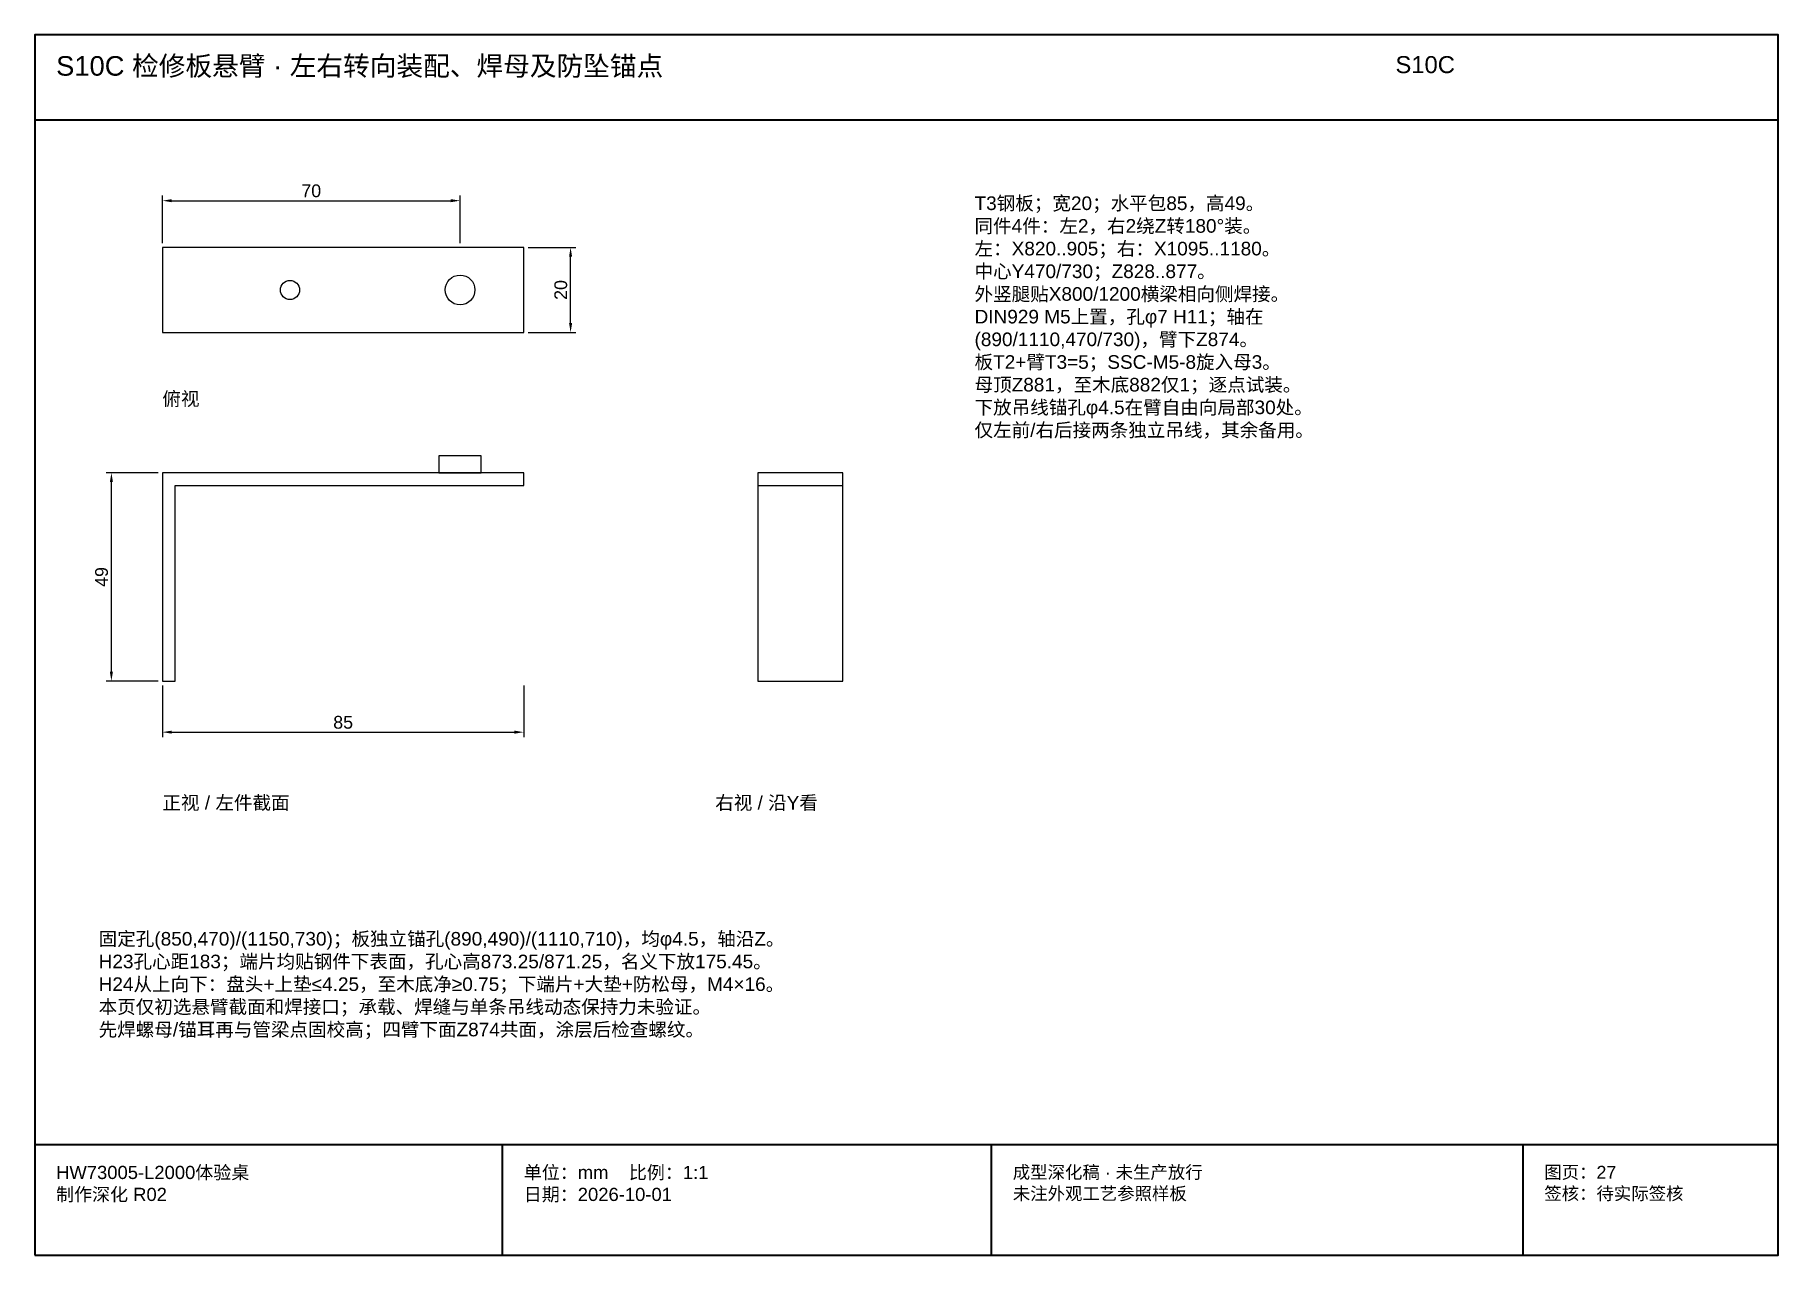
# Model space of a CAD drawing. Header units: millimetres. Extents: x 50 to 432208, y 2 to 4150.
# Drawn here: x 312005 to 312415, y 5 to 292 of the extents above; entities that cross this region are included whole.
import ezdxf

# ---------------------------------------------------------------- set-up
doc = ezdxf.new("R2010")
doc.units = ezdxf.units.MM
for name, color, linetype, lineweight in [('DIM', 7, 'Continuous', 13), ('FRAME', 7, 'Continuous', 35), ('NOTE', 7, 'Continuous', 18), ('OUTLINE', 7, 'Continuous', 25)]:
    doc.layers.add(name, color=color, linetype=linetype, lineweight=lineweight)
doc.styles.add('CN', font='Arial Unicode.ttf')
doc.dimstyles.new('D1', dxfattribs={"dimtxt": 3, "dimasz": 2.2, "dimexe": 1.2, "dimexo": 1, "dimgap": 0.8, "dimtad": 1, "dimdsep": 46, "dimtxsty": 'CN', "dimcen": 2.5, "dimclrd": 7, "dimclre": 7, "dimclrt": 7, "dimazin": 3, "dimtfac": 1, "dimtmove": 0, "dimatfit": 3})

msp = doc.modelspace()

# ---------------------------------------------------------------- texts
at = {"layer": 'NOTE', "attachment_point": 1, "style": 'CN'}
for s, insert, char_height, width in [('S10C 检修板悬臂 · 左右转向装配、焊母及防坠锚点', (312010, 287), 4.6, 310), ('S10C', (312325, 287), 4, 90), ('T3钢板；宽20；水平包85，高49。\\P同件4件：左2，右2绕Z转180°装。\\P左：X820..905；右：X1095..1180。\\P中心Y470/730；Z828..877。\\P外竖腿贴X800/1200横梁相向侧焊接。\\PDIN929 M5上置，孔φ7 H11；轴在\\P(890/1110,470/730)，臂下Z874。\\P板T2+臂T3=5；SSC-M5-8旋入母3。\\P母顶Z881，至木底882仅1；逐点试装。\\P下放吊线锚孔φ4.5在臂自由向局部30处。\\P仅左前/右后接两条独立吊线，其余备用。', (312226, 254), 3.2, 177), ('俯视', (312035, 208), 3.2, 150), ('正视 / 左件截面', (312035, 113), 3.2, 135), ('右视 / 沿Y看', (312165, 113), 3.2, 130), ('固定孔(850,470)/(1150,730)；板独立锚孔(890,490)/(1110,710)，均φ4.5，轴沿Z。\\PH23孔心距183；端片均贴钢件下表面，孔心高873.25/871.25，名义下放175.45。\\PH24从上向下：盘头+上垫≤4.25，至木底净≥0.75；下端片+大垫+防松母，M4×16。\\P本页仅初选悬臂截面和焊接口；承载、焊缝与单条吊线动态保持力未验证。\\P先焊螺母/锚耳再与管梁点固校高；四臂下面Z874共面，涂层后检查螺纹。', (312020, 81), 3.2, 382), ('HW73005-L2000体验桌\\P制作深化 R02', (312010, 26), 3.1, 100), ('单位：mm    比例：1:1\\P日期：2026-10-01', (312120, 26), 3.1, 105), ('成型深化稿 · 未生产放行\\P未注外观工艺参照样板', (312235, 26), 3, 115), ('图页：27\\P签核：待实际签核', (312360, 26), 3, 55)]:
    msp.add_mtext(s, dxfattribs=dict(at, insert=insert, char_height=char_height, width=width))

# ---------------------------------------------------------------- dimensions: what is measured, and where the dimension line sits
at = {"layer": 'DIM'}
for base, p1, p2 in [((312035, 253), (312035, 242), (312105, 242)), ((312035, 128), (312035, 140), (312120, 140))]:
    msp.add_linear_dim(base=base, p1=p1, p2=p2, dimstyle='D1', dxfattribs=at).render()
for base, p1, p2 in [((312131, 222), (312120, 222), (312120, 242)), ((312023, 140), (312035, 140), (312035, 189))]:
    msp.add_linear_dim(base=base, p1=p1, p2=p2, angle=90, dimstyle='D1', dxfattribs=at).render()

# ---------------------------------------------------------------- linework, layer by layer
at = {"layer": 'FRAME'}
for p, q in [((312005, 272), (312415, 272)), ((312005, 31), (312415, 31)), ((312115, 5), (312115, 31)), ((312230, 5), (312230, 31)), ((312355, 5), (312355, 31))]:
    msp.add_line(p, q, dxfattribs=at)
msp.add_lwpolyline([(312005, 5), (312415, 5), (312415, 292), (312005, 292)], close=True, dxfattribs=at)
at = {"layer": 'OUTLINE'}
msp.add_line((312175, 186), (312195, 186), dxfattribs=at)
for points in [[(312035, 222), (312120, 222), (312120, 242), (312035, 242)], [(312100, 189), (312110, 189), (312110, 193), (312100, 193)], [(312035, 140), (312038, 140), (312038, 186), (312120, 186), (312120, 189), (312035, 189)], [(312175, 140), (312195, 140), (312195, 189), (312175, 189)]]:
    msp.add_lwpolyline(points, close=True, dxfattribs=at)
for centre, radius in [((312065, 232), 2.25), ((312105, 232), 3.5)]:
    msp.add_circle(centre, radius, dxfattribs=at)

msp.set_redraw_order([(e.dxf.handle, doc.entitydb.next_handle()) for e in msp.query("TEXT MTEXT ATTDEF DIMENSION ARC_DIMENSION")])  # texts and dimensions are drawn at this point

doc.saveas('drawing.dxf')
